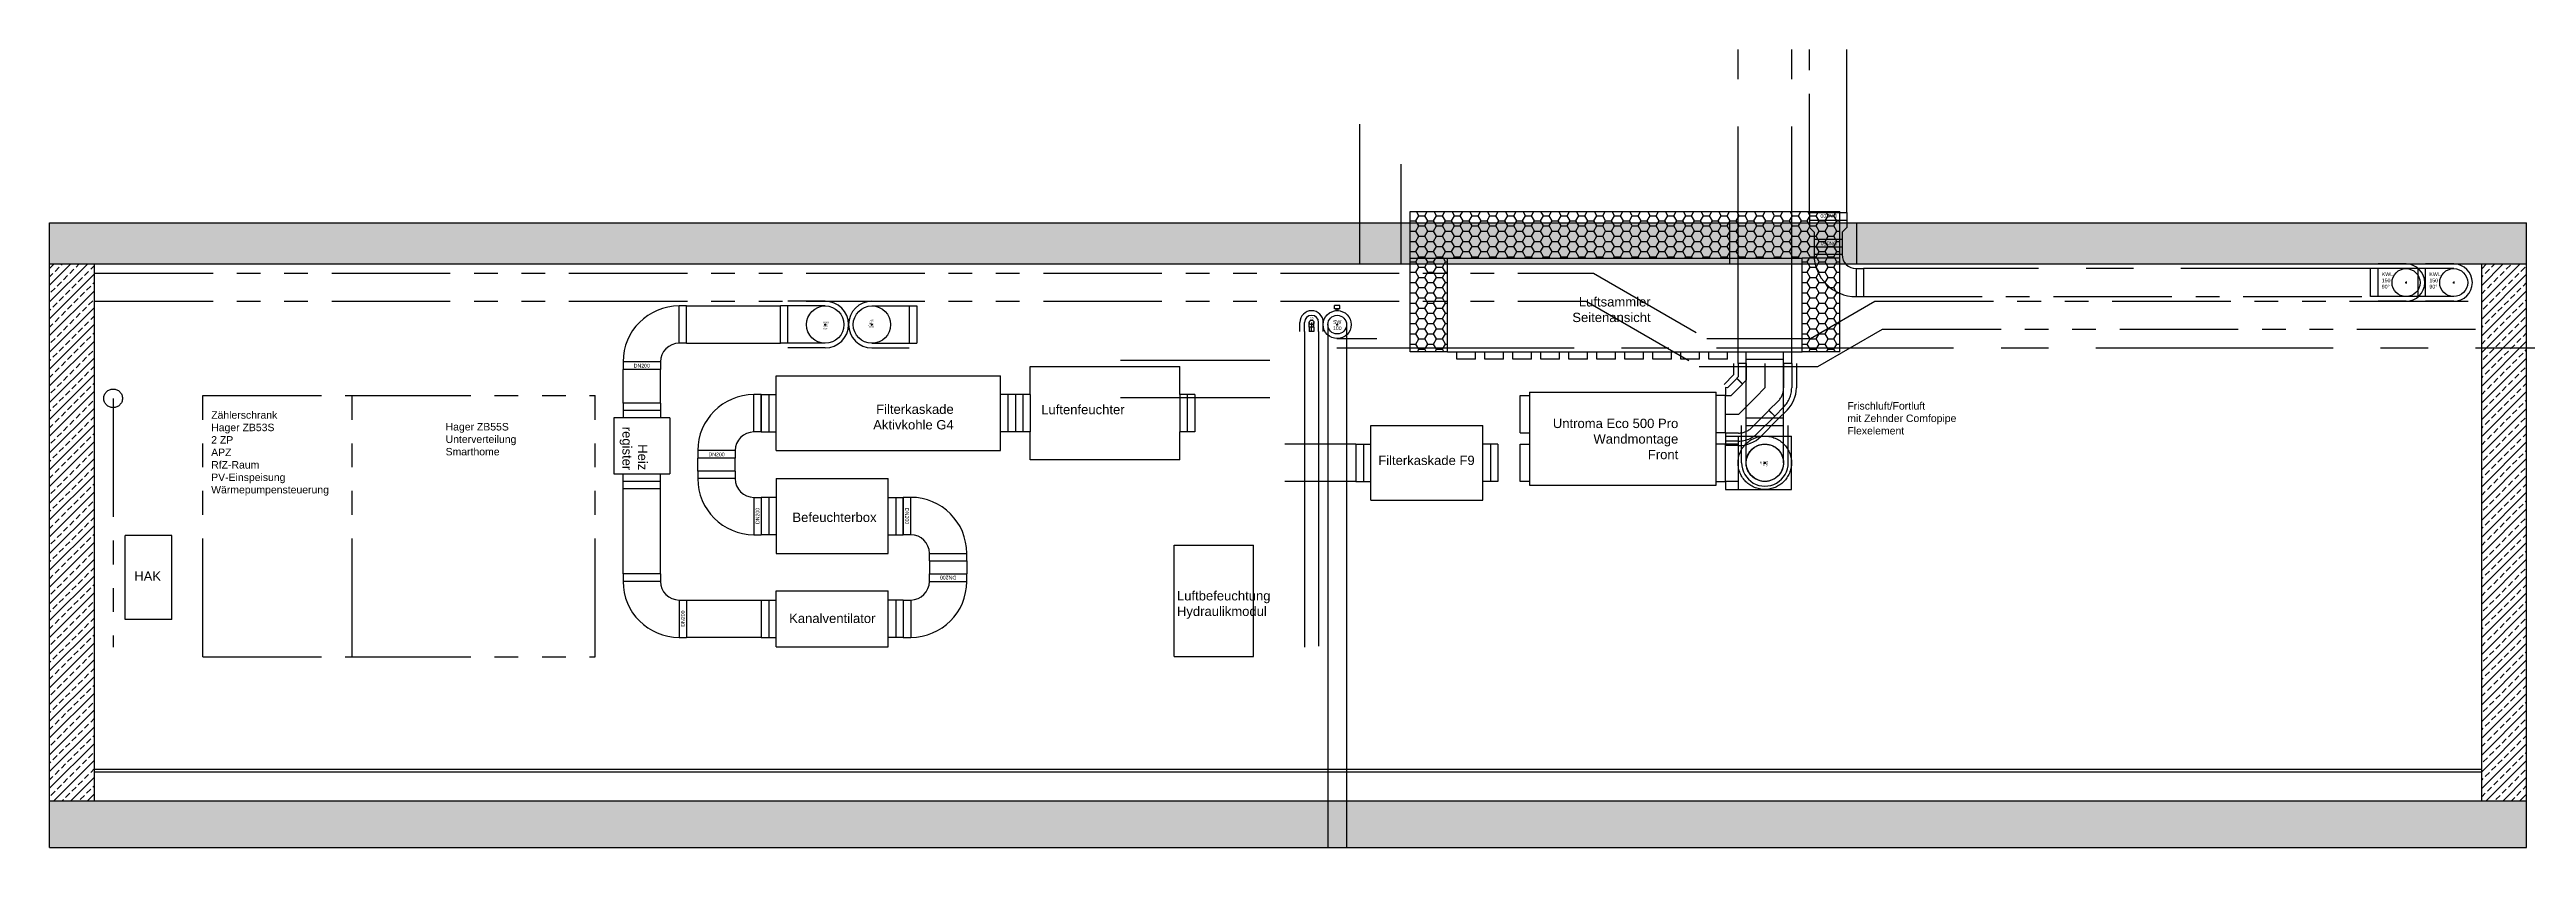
# Model space of a CAD drawing. Extents: x -4429 to 7335, y -4096 to 7109.
# Drawn here: x 158 to 1484, y 6681 to 7109 of the extents above; entities that cross this region are included whole.
import ezdxf

# ---------------------------------------------------------------- set-up
doc = ezdxf.new("R2010")
doc.units = 0
doc.header["$LTSCALE"] = 2
for name, pattern in [('CENTER', [50.8, 31.75, -6.35, 6.35, -6.35]), ('CENTERX2', [101.6, 63.5, -12.7, 12.7, -12.7]), ('PHANTOM', [63.5, 31.75, -6.35, 6.35, -6.35, 6.35, -6.35])]:
    doc.linetypes.add(name, pattern=pattern)
for name, color, linetype, lineweight in [('Konstruktionslinien', 4, 'Continuous', 25), ('TGA ... Dämmung', 6, 'Continuous', 25), ('TGA ... Elektroinstallation', 30, 'PHANTOM', 25), ('TGA ... Frischwasser', 5, 'Continuous', 25), ('TGA ... Frischwasser ... Frischwasser kalt', 5, 'Continuous', 25), ('TGA ... KWL ... Abluft', 1, 'CENTERX2', 25), ('TGA ... KWL ... Luftbrunnen', 5, 'Continuous', 25)]:
    doc.layers.add(name, color=color, linetype=linetype, lineweight=lineweight)
for name, color, linetype, lineweight, true_color in [('Möbilierung ... Fußbodenbelag', 56, 'Continuous', 25, 0x808000), ('Rohbau ... Beton', 96, 'Continuous', 25, 0x008000), ('Rohbau ... Durchbrüche', 6, 'Continuous', 25, 0xf12bff), ('Rohbau ... Estrich', 253, 'Continuous', 25, 0xa0a0a4), ('TGA ... Abwasser', 206, 'Continuous', 25, 0x55007f), ('TGA ... KWL', 160, 'Continuous', 25, 0x0055ff), ('TGA ... KWL ... Zuluft', 160, 'CENTER', 25, 0x0055ff)]:
    doc.layers.add(name, color=color, linetype=linetype, lineweight=lineweight, true_color=true_color)
doc.layers.add('TGA ... Montageraum', color=2, linetype='Continuous', lineweight=25, plot=False)
doc.styles.add('textstyle3', font='')
doc.styles.get('textstyle3').set_extended_font_data('Liberation Sans')

msp = doc.modelspace()

# ---------------------------------------------------------------- texts
at = {"layer": 'TGA ... Elektroinstallation', "attachment_point": 1, "style": 'textstyle3'}
for s, insert, char_height in [('Zählerschrank\\PHager ZB53S\\P2 ZP\\PAPZ\\PRfZ-Raum\\PPV-Einspeisung\\PWärmepumpensteuerung', (244.1, 6915.1), 4), ('Hager ZB55S\\PUnterverteilung\\PSmarthome', (369.6, 6908.8), 4), ('HAK', (202.9, 6829.3), 5)]:
    msp.add_mtext(s, dxfattribs=dict(at, insert=insert, char_height=char_height))
at = {"layer": 'TGA ... KWL', "insert": (1120, 6920), "char_height": 4, "attachment_point": 1, "style": 'textstyle3'}
msp.add_mtext('Frischluft/Fortluft\\Pmit Zehnder Comfopipe\\PFlexelement', dxfattribs=at)

# ---------------------------------------------------------------- blocks, each defined once
blk = doc.blocks.new('KWL-Bogen-90-200')
at = {"layer": 'TGA ... KWL'}
for p, q in [((30, 14), (30, 34)), ((34, 34), (30, 34)), ((34, 14), (34, 34)), ((34, 14), (30, 14)), ((20, 4), (0, 4)), ((0, 4), (0, 0)), ((20, 0), (0, 0)), ((20, 4), (20, 0))]:
    blk.add_line(p, q, dxfattribs=at)
for radius in [30, 10]:
    blk.add_arc((30, 4), radius, 90, 180, dxfattribs=at)
at = {"layer": 'TGA ... KWL', "insert": (5.7, 3), "char_height": 2, "attachment_point": 1, "style": 'textstyle3'}
blk.add_mtext('DN200', dxfattribs=at)
blk = doc.blocks.new('KWL-Bogen-90-200-Projektion')
at = {"layer": 'Konstruktionslinien'}
for p, q in [((19.5, 10), (20.5, 10)), ((20, 10.5), (20, 9.5))]:
    blk.add_line(p, q, dxfattribs=at)
at = {"layer": 'TGA ... KWL'}
for p, q in [((-4, 0), (-4, 20)), ((0, 20), (-4, 20)), ((0, 0), (0, 20)), ((20, 20), (0, 20)), ((0, 0), (-4, 0)), ((20, 0), (0, 0))]:
    blk.add_line(p, q, dxfattribs=at)
blk.add_circle((20, 10), 10, dxfattribs=at)
at = {"layer": 'TGA ... Montageraum'}
for p, q in [((20, 22.5), (0, 22.5)), ((20, -2.5), (0, -2.5))]:
    blk.add_line(p, q, dxfattribs=at)
blk.add_arc((20, 10), 12.5, 270, 90, dxfattribs=at)
at = {"layer": 'TGA ... KWL', "insert": (19.1, 11.6), "char_height": 1, "attachment_point": 1, "style": 'textstyle3'}
blk.add_mtext('KWL\\P200\\P90%%d', dxfattribs=at)
blk = doc.blocks.new('KWL-Bogen-90-150-Projektion')
at = {"layer": 'Konstruktionslinien'}
for p, q in [((18.5, 7.5), (19.5, 7.5)), ((19, 8), (19, 7))]:
    blk.add_line(p, q, dxfattribs=at)
at = {"layer": 'TGA ... KWL'}
for p, q in [((0, 0), (0, 15)), ((4, 15), (0, 15)), ((4, 0), (4, 15)), ((19, 15), (4, 15)), ((4, 0), (0, 0)), ((19, 0), (4, 0))]:
    blk.add_line(p, q, dxfattribs=at)
blk.add_circle((19, 7.5), 7.5, dxfattribs=at)
at = {"layer": 'TGA ... Montageraum'}
for p, q in [((19, 17.5), (4, 17.5)), ((19, -2.5), (4, -2.5))]:
    blk.add_line(p, q, dxfattribs=at)
blk.add_arc((19, 7.5), 10, 270, 90, dxfattribs=at)
at = {"layer": 'TGA ... KWL', "insert": (6, 13), "char_height": 2, "attachment_point": 1, "style": 'textstyle3'}
blk.add_mtext('KWL\\P150\\P90%%d', dxfattribs=at)
blk = doc.blocks.new('Frischwasser-Bogen 90 Projektion')
at = {"layer": 'Konstruktionslinien'}
for p in [(0, 6.2), (4.9, 6.2)]:
    blk.add_line(p, (2.3, 6.2), dxfattribs=at)
at = {"layer": 'TGA ... Dämmung'}
for p, q in [((0, 10), (4.9, 10)), ((0, 2.5), (4.9, 2.5))]:
    blk.add_line(p, q, dxfattribs=at)
blk.add_arc((4.9, 6.2), 3.75, 270, 90, dxfattribs=at)
at = {"layer": 'TGA ... Frischwasser'}
for p, q in [((0, 5), (0, 7.5)), ((2.3, 7.5), (0, 7.5)), ((2.3, 5), (0, 5)), ((2.3, 7.5), (4.9, 7.5)), ((2.3, 5), (2.3, 7.5)), ((2.3, 5), (4.9, 5))]:
    blk.add_line(p, q, dxfattribs=at)
blk.add_circle((4.9, 6.2), 1.25, dxfattribs=at)
at = {"layer": 'TGA ... Montageraum'}
for p, q in [((0, 12.5), (4.9, 12.5)), ((0, 0), (4.9, 0))]:
    blk.add_line(p, q, dxfattribs=at)
blk.add_arc((4.9, 6.2), 6.25, 270, 90, dxfattribs=at)
at = {"layer": 'TGA ... Frischwasser', "insert": (6.5, 6.9), "char_height": 2, "attachment_point": 1, "style": 'textstyle3'}
blk.add_mtext('\\H0.6;FW\\P90%%d', dxfattribs=at)
blk = doc.blocks.new('KWL-Untroma Eco 500 Pro Wandmontage Front')
at = {"layer": 'TGA ... KWL'}
for p, q in [((-5, 27.9), (-5, 47.9)), ((-5, 47.9), (0, 47.9)), ((0, 49.8), (99.8, 49.8)), ((0, 49.8), (0, 0)), ((99.8, 0), (99.8, 49.8)), ((104.8, 47.9), (99.8, 47.9)), ((104.8, 27.9), (104.8, 47.9)), ((-5, 27.9), (0, 27.9)), ((104.8, 27.9), (99.8, 27.9)), ((-5, 1.9), (-5, 21.9)), ((-5, 21.9), (0, 21.9)), ((104.8, 21.9), (99.8, 21.9)), ((104.8, 1.9), (104.8, 21.9)), ((0, 1.9), (-5, 1.9)), ((99.8, 1.9), (104.8, 1.9)), ((0, 0), (99.8, 0))]:
    blk.add_line(p, q, dxfattribs=at)
at = {"layer": 'TGA ... KWL', "insert": (79.6, 35.5), "char_height": 5, "attachment_point": 3, "style": 'textstyle3'}
blk.add_mtext('Untroma Eco 500 Pro\\PWandmontage\\PFront', dxfattribs=at)
blk = doc.blocks.new('KWL-Luftsammler seitlich')
at = {"layer": 'TGA ... Dämmung', "transparency": 33554687}
h = blk.add_hatch(dxfattribs=at)
h.set_pattern_fill('HONEY', color=256, style=0, pattern_type=0)
h.paths.add_polyline_path([(0, 50), (20, 50), (210, 50), (230, 50), (230, 75), (0, 75)], flags=0)
h = blk.add_hatch(dxfattribs=at)
h.set_pattern_fill('HONEY', color=256, style=0, pattern_type=0)
h.paths.add_polyline_path([(0, 0), (0, 50), (20, 50), (20, 0)], flags=0)
h = blk.add_hatch(dxfattribs=at)
h.set_pattern_fill('HONEY', color=256, style=0, pattern_type=0)
h.paths.add_polyline_path([(210, 0), (210, 50), (230, 50), (230, 0)], flags=0)
at = {"layer": 'TGA ... Dämmung'}
for p, q in [((0, 75), (230, 75)), ((0, 50), (0, 75)), ((230, 50), (230, 75)), ((0, 0), (0, 50)), ((0, 50), (20, 50)), ((230, 50), (210, 50)), ((230, 0), (230, 50)), ((20, 0), (0, 0)), ((230, 0), (210, 0))]:
    blk.add_line(p, q, dxfattribs=at)
at = {"layer": 'TGA ... KWL'}
for p, q in [((20, 0), (20, 50)), ((20, 50), (210, 50)), ((210, 0), (210, 50)), ((20, 0), (210, 0)), ((25, -4), (25, 0)), ((35, -4), (35, 0)), ((40, -4), (40, 0)), ((50, -4), (50, 0)), ((55, -4), (55, 0)), ((65, -4), (65, 0)), ((70, -4), (70, 0)), ((80, -4), (80, 0)), ((85, -4), (85, 0)), ((95, -4), (95, 0)), ((100, -4), (100, 0)), ((110, -4), (110, 0)), ((115, -4), (115, 0)), ((125, -4), (125, 0)), ((130, -4), (130, 0)), ((140, -4), (140, 0)), ((145, -4), (145, 0)), ((155, -4), (155, 0)), ((160, -4), (160, 0)), ((170, -4), (170, 0)), ((180, -4), (180, 0)), ((200, -4), (200, 0)), ((35, -4), (25, -4)), ((50, -4), (40, -4)), ((65, -4), (55, -4)), ((80, -4), (70, -4)), ((95, -4), (85, -4)), ((110, -4), (100, -4)), ((125, -4), (115, -4)), ((140, -4), (130, -4)), ((155, -4), (145, -4)), ((170, -4), (160, -4)), ((180, -4), (200, -4))]:
    blk.add_line(p, q, dxfattribs=at)
at = {"layer": 'TGA ... KWL', "insert": (128.8, 29.2), "char_height": 5, "attachment_point": 3, "style": 'textstyle3'}
blk.add_mtext('Luftsammler\\PSeitenansicht', dxfattribs=at)
blk = doc.blocks.new('KWL-Befeuchterbox')
at = {"layer": 'TGA ... KWL'}
for p, q in [((0, 40), (60, 40)), ((0, 40), (0, 0)), ((60, 0), (60, 40)), ((-8, 30), (-8, 10)), ((-4, 30), (-8, 30)), ((-4, 30), (-4, 10)), ((0, 30), (-4, 30)), ((60, 30), (64, 30)), ((64, 30), (64, 10)), ((64, 30), (68, 30)), ((68, 30), (68, 10)), ((-4, 10), (-8, 10)), ((0, 10), (-4, 10)), ((0, 0), (60, 0)), ((60, 10), (64, 10)), ((64, 10), (68, 10))]:
    blk.add_line(p, q, dxfattribs=at)
at = {"layer": 'TGA ... KWL', "insert": (53.7, 21.8), "char_height": 5, "attachment_point": 3, "style": 'textstyle3'}
blk.add_mtext('Befeuchterbox', dxfattribs=at)
blk = doc.blocks.new('KWL-Filterbox-F9')
at = {"layer": 'TGA ... KWL'}
for p, q in [((0, 40), (60, 40)), ((0, 0), (0, 40)), ((60, 0), (60, 40)), ((-8, 30), (-8, 10)), ((-8, 30), (-4, 30)), ((-4, 30), (-4, 10)), ((-4, 30), (0, 30)), ((64, 30), (60, 30)), ((64, 30), (64, 10)), ((68, 30), (64, 30)), ((68, 30), (68, 10)), ((-8, 10), (-4, 10)), ((-4, 10), (0, 10)), ((0, 0), (60, 0)), ((64, 10), (60, 10)), ((68, 10), (64, 10))]:
    blk.add_line(p, q, dxfattribs=at)
at = {"layer": 'TGA ... KWL', "insert": (55.6, 23.8), "char_height": 5, "attachment_point": 3, "style": 'textstyle3'}
blk.add_mtext('Filterkaskade F9', dxfattribs=at)
blk = doc.blocks.new('KWL-Luftentfeuchter')
at = {"layer": 'TGA ... KWL'}
for p, q in [((0, 35), (0, 50)), ((0, 50), (80, 50)), ((80, 35), (80, 50)), ((-8, 35), (-8, 15)), ((-4, 35), (-8, 35)), ((-4, 35), (-4, 15)), ((0, 35), (-4, 35)), ((0, 35), (0, 15)), ((80, 35), (80, 15)), ((84, 35), (80, 35)), ((84, 35), (84, 15)), ((88, 35), (84, 35)), ((88, 35), (88, 15)), ((-4, 15), (-8, 15)), ((0, 15), (-4, 15)), ((0, 0), (0, 15)), ((80, 0), (80, 15)), ((84, 15), (80, 15)), ((88, 15), (84, 15)), ((80, 0), (0, 0))]:
    blk.add_line(p, q, dxfattribs=at)
at = {"layer": 'TGA ... KWL', "insert": (50.5, 29.5), "char_height": 5, "attachment_point": 3, "style": 'textstyle3'}
blk.add_mtext('Luftenfeuchter', dxfattribs=at)
blk = doc.blocks.new('KWL-Heizregister')
at = {"layer": 'TGA ... KWL'}
for p, q in [((0, 30), (30, 30)), ((0, 30), (0, 0)), ((30, 0), (30, 30)), ((-8, 25), (-8, 5)), ((-8, 25), (-4, 25)), ((-4, 25), (-4, 5)), ((-4, 25), (0, 25)), ((34, 25), (30, 25)), ((34, 25), (34, 5)), ((38, 25), (34, 25)), ((38, 25), (38, 5)), ((-8, 5), (-4, 5)), ((-4, 5), (0, 5)), ((0, 0), (30, 0)), ((34, 5), (30, 5)), ((38, 5), (34, 5))]:
    blk.add_line(p, q, dxfattribs=at)
at = {"layer": 'TGA ... KWL', "insert": (28, 18), "char_height": 5, "attachment_point": 3, "style": 'textstyle3'}
blk.add_mtext('Heiz\\Pregister', dxfattribs=at)
blk = doc.blocks.new('KWL-Filterbox-F9-AK-G4')
at = {"layer": 'TGA ... KWL'}
for p, q in [((0, 40), (120, 40)), ((0, 0), (0, 40)), ((120, 0), (120, 40)), ((-8, 30), (-8, 10)), ((-8, 30), (-4, 30)), ((-4, 30), (-4, 10)), ((-4, 30), (0, 30)), ((124, 30), (120, 30)), ((124, 30), (124, 10)), ((128, 30), (124, 30)), ((128, 30), (128, 10)), ((-8, 10), (-4, 10)), ((-4, 10), (0, 10)), ((0, 0), (120, 0)), ((124, 10), (120, 10)), ((128, 10), (124, 10))]:
    blk.add_line(p, q, dxfattribs=at)
at = {"layer": 'TGA ... KWL', "insert": (95, 24.7), "char_height": 5, "attachment_point": 3, "style": 'textstyle3'}
blk.add_mtext('Filterkaskade\\PAktivkohle G4', dxfattribs=at)
blk = doc.blocks.new('KWL-Kanalventilator')
at = {"layer": 'TGA ... KWL'}
for p, q in [((0, 30), (60, 30)), ((0, 0), (0, 30)), ((60, 0), (60, 30)), ((-8, 25), (-8, 5)), ((-8, 25), (-4, 25)), ((-4, 25), (-4, 5)), ((-4, 25), (0, 25)), ((64, 25), (60, 25)), ((64, 25), (64, 5)), ((68, 25), (64, 25)), ((68, 25), (68, 5)), ((-8, 5), (-4, 5)), ((-4, 5), (0, 5)), ((0, 0), (60, 0)), ((64, 5), (60, 5)), ((68, 5), (64, 5))]:
    blk.add_line(p, q, dxfattribs=at)
at = {"layer": 'TGA ... KWL', "insert": (53.1, 17.7), "char_height": 5, "attachment_point": 3, "style": 'textstyle3'}
blk.add_mtext('Kanalventilator', dxfattribs=at)
blk = doc.blocks.new('KWL Comfopipe DN200 2 45 Grad Projektion')
at = {"layer": 'Konstruktionslinien'}
for p, q in [((20.6, 14.3), (21.6, 14.3)), ((21.1, 14.8), (21.1, 13.8))]:
    blk.add_line(p, q, dxfattribs=at)
at = {"layer": 'TGA ... KWL ... Abluft'}
for p, q in [((0, 28.6), (35.4, 28.6)), ((0, 28.6), (0, 24.3)), ((6.8, 28.6), (6.8, 0)), ((35.4, 0), (35.4, 28.6)), ((6.8, 24.3), (0, 24.3)), ((0, 4.3), (0, 0)), ((6.8, 4.3), (0, 4.3)), ((0, 0), (35.4, 0))]:
    blk.add_line(p, q, dxfattribs=at)
for radius in [14.3, 10]:
    blk.add_circle((21.1, 14.3), radius, dxfattribs=at)
blk = doc.blocks.new('KWL-Luftbefeuchtung-Hydraulikbox')
at = {"layer": 'TGA ... KWL'}
for p, q in [((0, 59.5), (42.5, 59.5)), ((0, 0), (0, 59.5)), ((42.5, 0), (42.5, 59.5)), ((0, 0), (42.5, 0))]:
    blk.add_line(p, q, dxfattribs=at)
at = {"layer": 'TGA ... KWL', "insert": (1.5, 35), "char_height": 5, "attachment_point": 1, "style": 'textstyle3'}
blk.add_mtext('Luftbefeuchtung\\PHydraulikmodul', dxfattribs=at)
blk = doc.blocks.new('Schmutzwasser DN100')
at = {"layer": 'Konstruktionslinien'}
for p, q in [((-0.5, 0), (0.5, 0)), ((0, -0.5), (0, 0.5))]:
    blk.add_line(p, q, dxfattribs=at)
at = {"layer": 'TGA ... Abwasser'}
blk.add_circle((0, 0), 5, dxfattribs=at)
at = {"layer": 'TGA ... Montageraum'}
for p, q in [((1.4, 10.3), (-1.4, 10.3)), ((-1.4, 8.5), (-1.4, 10.3)), ((1.4, 8.5), (-1.4, 8.5)), ((-0.5, 7.5), (-0.5, 8.5)), ((0.5, 8.5), (-0.5, 8.5)), ((0.5, 7.5), (-0.5, 7.5)), ((0.5, 7.5), (0.5, 8.5)), ((1.4, 8.5), (1.4, 10.3))]:
    blk.add_line(p, q, dxfattribs=at)
blk.add_circle((0, 0), 7.5, dxfattribs=at)
at = {"layer": 'TGA ... Abwasser', "insert": (-2.3, 2.4), "char_height": 5, "attachment_point": 1, "style": 'textstyle3'}
blk.add_mtext('\\H2;SW\\P100', dxfattribs=at)
blk = doc.blocks.new('KWL Comfopipe DN200 45 Grad')
at = {"layer": 'Konstruktionslinien'}
for p, q in [((14.3, 13), (19.2, 17.9)), ((14.3, 0), (14.3, 13))]:
    blk.add_line(p, q, dxfattribs=at)
at = {"layer": 'TGA ... KWL ... Abluft'}
for p, q in [((4.2, 23.1), (9.1, 28.1)), ((12.2, 25), (9.1, 28.1)), ((7.2, 20.1), (12.2, 25)), ((0, 0), (0, 13)), ((0, 0), (4.3, 0)), ((4.3, 0), (4.3, 13)), ((24.3, 8.9), (26.3, 10.9)), ((24.3, 0), (24.3, 8.9)), ((24.3, 0), (28.6, 0)), ((29.4, 7.8), (26.3, 10.9)), ((28.6, 7.1), (29.4, 7.8)), ((28.6, 0), (28.6, 7.1))]:
    blk.add_line(p, q, dxfattribs=at)
for radius in [14.3, 10]:
    blk.add_arc((14.3, 13), radius, 135, 180, dxfattribs=at)
blk = doc.blocks.new('KWL Comfopipe DN200 2 45 Grad')
at = {"layer": 'TGA ... Montageraum'}
for p, q in [((28.4, 43.9), (35.4, 43.9)), ((2.4, 24.9), (7.4, 29.8)), ((7.4, 29.8), (16.6, 39)), ((-2.5, 0), (-2.5, 13)), ((31.1, 6), (36.1, 11.1)), ((31.1, 0), (31.1, 6))]:
    blk.add_line(p, q, dxfattribs=at)
for centre, start, end in [((28.4, 27.1), 90, 135), ((14.3, 13), 135, 180)]:
    blk.add_arc(centre, 16.8, start, end, dxfattribs=at)
at = {"layer": 'TGA ... KWL ... Abluft', "rotation": 315}
blk.add_blockref('KWL Comfopipe DN200 45 Grad', (9.1, 28.1), dxfattribs=at)
at = {"layer": 'TGA ... KWL ... Abluft'}
blk.add_blockref('KWL Comfopipe DN200 45 Grad', (0, 0), dxfattribs=at)
blk = doc.blocks.new('KWL-Reduktion-200-150')
at = {"layer": 'TGA ... KWL'}
for p, q in [((2.5, 14.5), (2.5, 18.5)), ((2.5, 18.5), (17.5, 18.5)), ((2.5, 14.5), (17.5, 14.5)), ((2.5, 10.5), (2.5, 14.5)), ((17.5, 14.5), (17.5, 18.5)), ((17.5, 10.5), (17.5, 14.5)), ((0, 8), (2.5, 10.5)), ((0, 4), (0, 8)), ((20, 4), (0, 4)), ((0, 0), (0, 4)), ((20, 0), (0, 0)), ((17.5, 10.5), (20, 8)), ((20, 4), (20, 8)), ((20, 0), (20, 4))]:
    blk.add_line(p, q, dxfattribs=at)
at = {"layer": 'TGA ... KWL', "char_height": 2, "attachment_point": 1, "style": 'textstyle3'}
for s, insert in [('DN150', (5.3, 17.5)), ('DN200', (5.4, 2.8))]:
    blk.add_mtext(s, dxfattribs=dict(at, insert=insert))
blk = doc.blocks.new('KWL-Bogen-90-150')
at = {"layer": 'TGA ... KWL'}
for p, q in [((22.5, 11.5), (22.5, 26.5)), ((26.5, 26.5), (22.5, 26.5)), ((26.5, 11.5), (26.5, 26.5)), ((15, 4), (0, 4)), ((0, 4), (0, 0)), ((15, 0), (0, 0)), ((15, 4), (15, 0)), ((26.5, 11.5), (22.5, 11.5))]:
    blk.add_line(p, q, dxfattribs=at)
for radius in [22.5, 7.5]:
    blk.add_arc((22.5, 4), radius, 90, 180, dxfattribs=at)

# ---------------------------------------------------------------- hatches: boundary and pattern name
at = {"layer": 'Rohbau ... Beton', "transparency": 33554687}
h = msp.add_hatch(dxfattribs=at)
h.set_pattern_fill('ANSI33', color=256, style=0, pattern_type=0)
h.paths.add_polyline_path([(1483.6, 6994), (1483.6, 7016), (157.6, 7016), (157.6, 6994)], flags=0)
h = msp.add_hatch(dxfattribs=at)
h.set_pattern_fill('ANSI33', color=256, style=0, pattern_type=0)
h.paths.add_polyline_path([(157.6, 6706.5), (157.6, 6994), (181.6, 6994), (181.6, 6706.5)], flags=0)
h = msp.add_hatch(dxfattribs=at)
h.set_pattern_fill('ANSI33', color=256, style=0, pattern_type=0)
h.paths.add_polyline_path([(1483.6, 6706.5), (1483.6, 6994), (1459.6, 6994), (1459.6, 6706.5)], flags=0)
h = msp.add_hatch(dxfattribs=at)
h.set_pattern_fill('ANSI33', color=256, style=0, pattern_type=0)
h.paths.add_polyline_path([(157.6, 6706.5), (1483.6, 6706.5), (1483.6, 6681.5), (157.6, 6681.5)], flags=0)

# ---------------------------------------------------------------- linework, layer by layer
at = {"layer": 'Möbilierung ... Fußbodenbelag'}
msp.add_line((181.6, 6723.5), (1459.6, 6723.5), dxfattribs=at)
at = {"layer": 'Rohbau ... Beton'}
for p, q in [((157.6, 7016), (1483.6, 7016)), ((157.6, 6994), (157.6, 7016)), ((1483.6, 6994), (1483.6, 7016)), ((157.6, 6994), (181.6, 6994)), ((157.6, 6706.5), (157.6, 6994)), ((181.6, 6994), (1459.6, 6994)), ((181.6, 6706.5), (181.6, 6994)), ((1459.6, 6994), (1483.6, 6994)), ((1459.6, 6706.5), (1459.6, 6994)), ((1483.6, 6706.5), (1483.6, 6994)), ((157.6, 6706.5), (181.6, 6706.5)), ((157.6, 6681.5), (157.6, 6706.5)), ((181.6, 6706.5), (1459.6, 6706.5)), ((1459.6, 6706.5), (1483.6, 6706.5)), ((1483.6, 6681.5), (1483.6, 6706.5)), ((157.6, 6681.5), (1483.6, 6681.5))]:
    msp.add_line(p, q, dxfattribs=at)
at = {"layer": 'Rohbau ... Durchbrüche'}
for p, q in [((859.1, 6994), (859.1, 7068.8)), ((881.1, 6994), (881.1, 7047.5)), ((1057.1, 6994), (1057.1, 7016)), ((1125.1, 6994), (1125.1, 7016))]:
    msp.add_line(p, q, dxfattribs=at)
at = {"layer": 'Rohbau ... Estrich'}
msp.add_line((181.6, 6722), (1459.6, 6722), dxfattribs=at)
at = {"layer": 'TGA ... Abwasser'}
for p, q in [((841.9, 6961.5), (841.9, 6681.5)), ((851.9, 6961.5), (851.9, 6681.5))]:
    msp.add_line(p, q, dxfattribs=at)
at = {"layer": 'TGA ... Elektroinstallation'}
for p, q in [((181.6, 6989), (984.1, 6989)), ((984.1, 6989), (1044.7, 6954)), ((181.6, 6974), (980.1, 6974)), ((980.1, 6974), (1040.7, 6939)), ((1100.2, 6954), (1134.8, 6974)), ((1134.8, 6974), (1459.6, 6974)), ((1044.7, 6954), (1100.2, 6954)), ((1104.2, 6939), (1138.8, 6959)), ((1138.8, 6959), (1459.6, 6959)), ((1040.7, 6939), (1104.2, 6939)), ((191.6, 6922), (191.6, 6788.8)), ((239.6, 6923.5), (319.6, 6923.5)), ((239.6, 6783.5), (239.6, 6923.5)), ((319.6, 6923.5), (449.6, 6923.5)), ((319.6, 6783.5), (319.6, 6923.5)), ((449.6, 6783.5), (449.6, 6923.5)), ((198.1, 6803.5), (198.1, 6848.5)), ((223.1, 6848.5), (198.1, 6848.5)), ((223.1, 6803.5), (223.1, 6848.5)), ((223.1, 6803.5), (198.1, 6803.5)), ((239.6, 6783.5), (319.6, 6783.5)), ((319.6, 6783.5), (449.6, 6783.5))]:
    msp.add_line(p, q, dxfattribs=at)
msp.add_circle((191.6, 6922), 5, dxfattribs=at)
at = {"layer": 'TGA ... Frischwasser ... Frischwasser kalt'}
for p, q in [((829.4, 6957.8), (829.4, 6788.8)), ((836.9, 6957.8), (836.9, 6789.3))]:
    msp.add_line(p, q, dxfattribs=at)
at = {"layer": 'TGA ... KWL'}
for p, q in [((498.6, 6971.5), (548.8, 6971.5)), ((498.6, 6951.5), (548.8, 6951.5)), ((464.6, 6919.5), (464.6, 6937.5)), ((484.6, 6919.5), (484.6, 6937.5)), ((1065.9, 6911.5), (1065.9, 6943)), ((1085.9, 6911.5), (1085.9, 6943)), ((504.6, 6883), (504.6, 6890)), ((524.6, 6883), (524.6, 6890)), ((628.6, 6835), (628.6, 6828)), ((648.6, 6835), (648.6, 6828))]:
    msp.add_line(p, q, dxfattribs=at)
at = {"layer": 'TGA ... KWL ... Abluft'}
for p, q in [((1061.6, 6940.6), (1061.6, 7108.8)), ((1090.2, 6940.6), (1090.2, 7108.8)), ((1119.7, 7021.5), (1119.7, 7108.8)), ((1425.6, 6991.5), (1128.7, 6991.5)), ((1425.7, 6976.5), (1400.1, 6976.5)), ((846.7, 6954), (868.1, 6954)), ((846.7, 6949), (6179.7, 6949)), ((730.9, 6942.5), (810.9, 6942.5)), ((730.9, 6922.5), (810.9, 6922.5))]:
    msp.add_line(p, q, dxfattribs=at)
at = {"layer": 'TGA ... KWL ... Zuluft'}
for p, q in [((1099.7, 7021.5), (1099.7, 7108.8)), ((1128.7, 6976.5), (1400.1, 6976.5)), ((856.9, 6897.5), (818.9, 6897.5)), ((464.6, 6828), (464.6, 6873.5)), ((484.6, 6828), (484.6, 6873.5)), ((856.9, 6877.5), (818.9, 6877.5)), ((498.6, 6814), (538.6, 6814)), ((538.6, 6794), (498.6, 6794))]:
    msp.add_line(p, q, dxfattribs=at)

# ---------------------------------------------------------------- block references
at = {"layer": 'TGA ... Abwasser'}
msp.add_blockref('Schmutzwasser DN100', (846.9, 6961.5), dxfattribs=at)
at = {"layer": 'TGA ... Frischwasser', "rotation": 90}
msp.add_blockref('Frischwasser-Bogen 90 Projektion', (839.4, 6957.8), dxfattribs=at)
at = {"layer": 'TGA ... KWL'}
for name, p, rotation in [('KWL-Reduktion-200-150', (1119.7, 7021.5), 180), ('KWL-Bogen-90-150', (1128.7, 6976.5), 90), ('KWL-Bogen-90-200-Projektion', (617.8, 6971.5), 180), ('KWL-Bogen-90-200', (504.6, 6890), 360), ('KWL-Heizregister', (459.6, 6911.5), 270), ('KWL-Bogen-90-200-Projektion', (1065.9, 6907.5), 270), ('KWL-Bogen-90-200', (538.6, 6849), 90), ('KWL-Bogen-90-200', (614.6, 6869), 270), ('KWL-Bogen-90-200', (498.6, 6794), 90), ('KWL-Kanalventilator', (546.6, 6789), 360), ('KWL-Bogen-90-200', (648.6, 6828), 180)]:
    msp.add_blockref(name, p, dxfattribs=dict(at, rotation=rotation))
for name, p in [('KWL-Bogen-90-150-Projektion', (1400.1, 6976.5)), ('KWL-Bogen-90-150-Projektion', (1425.6, 6976.5)), ('KWL-Bogen-90-200', (464.6, 6937.5)), ('KWL-Bogen-90-200-Projektion', (552.8, 6951.5)), ('KWL-Luftentfeuchter', (682.6, 6889)), ('KWL-Filterbox-F9-AK-G4', (546.6, 6894)), ('KWL-Untroma Eco 500 Pro Wandmontage Front', (949.9, 6875.6)), ('KWL-Filterbox-F9', (864.9, 6867.5)), ('KWL Comfopipe DN200 2 45 Grad Projektion', (1054.7, 6873.2)), ('KWL-Befeuchterbox', (546.6, 6839)), ('KWL-Luftbefeuchtung-Hydraulikbox', (759.6, 6783.8))]:
    msp.add_blockref(name, p, dxfattribs=at)
at = {"layer": 'TGA ... KWL ... Abluft', "rotation": 180}
msp.add_blockref('KWL Comfopipe DN200 2 45 Grad', (1090.2, 6940.6), dxfattribs=at)
at = {"layer": 'TGA ... KWL ... Luftbrunnen'}
msp.add_blockref('KWL-Luftsammler seitlich', (885.9, 6947), dxfattribs=at)

msp.set_redraw_order([(e.dxf.handle, doc.entitydb.next_handle()) for e in msp.query("TEXT MTEXT ATTDEF DIMENSION ARC_DIMENSION")])  # texts and dimensions are drawn at this point

doc.saveas('drawing.dxf')
